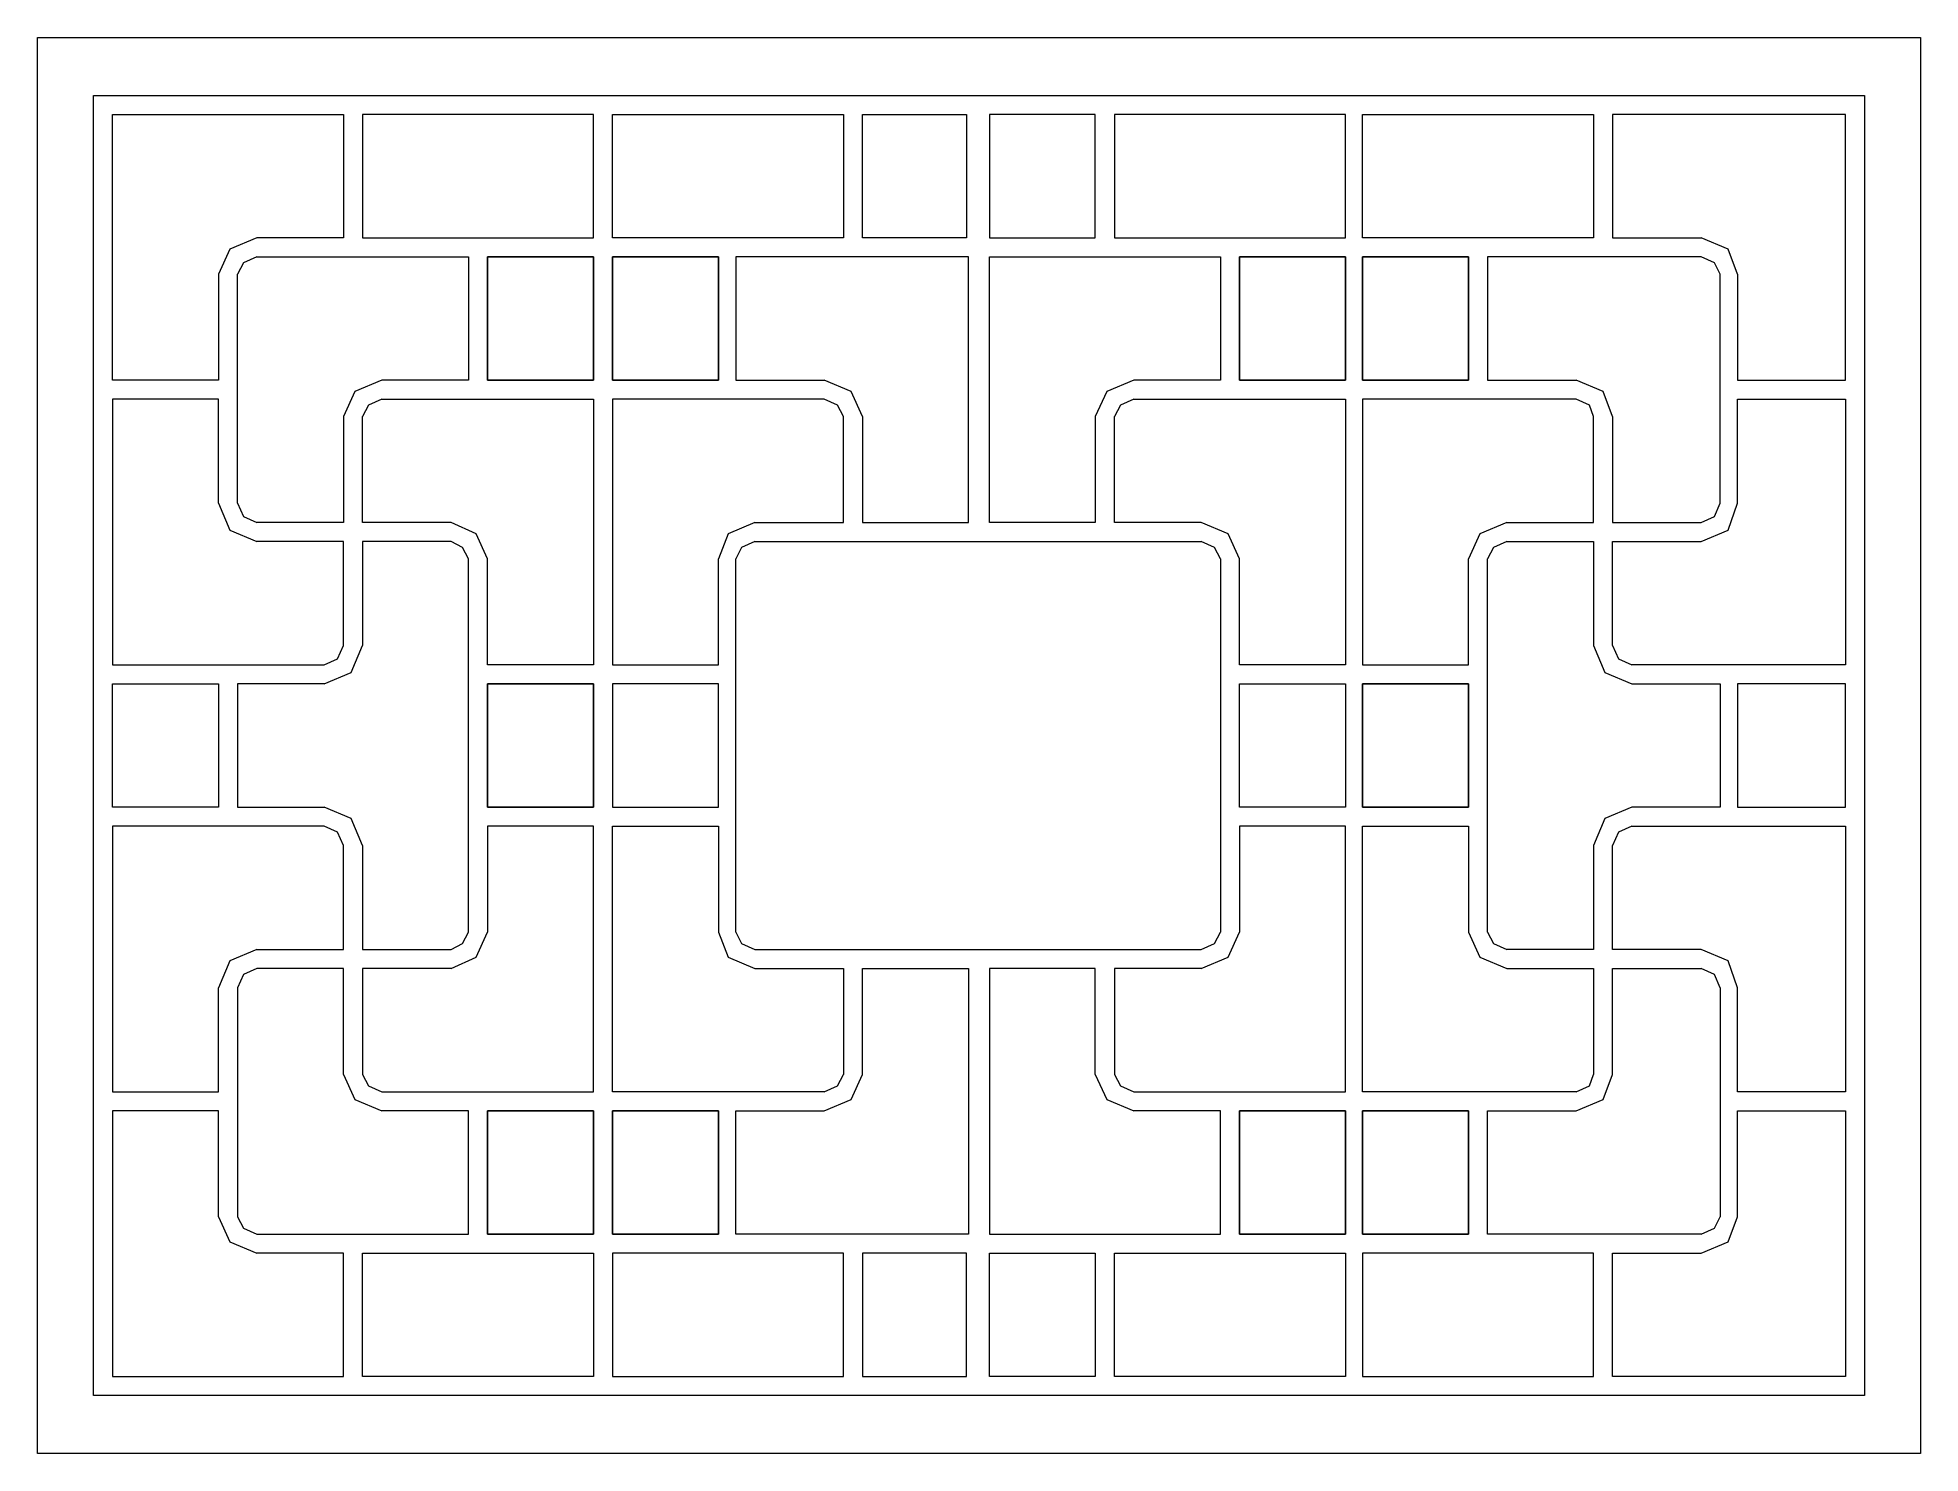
# Model space of a CAD drawing. Header units: centimetres. Extents: x -8.7 to 5, y -1.5 to 8.8.
import ezdxf

# ---------------------------------------------------------------- set-up
doc = ezdxf.new("R2010")
doc.units = ezdxf.units.CM
doc.header["$MEASUREMENT"] = 0
doc.layers.add('layer 1', color=7, linetype='Continuous')

msp = doc.modelspace()

# ---------------------------------------------------------------- linework, layer by layer
at = {"layer": 'layer 1', "color": 250, "lineweight": 0}
for points, knots in [([(-8.71861, -1.50959), (-8.71861, -1.50959), (4.98493, -1.50959), (4.98493, -1.50959), (4.98493, -1.50959), (4.98493, -1.50959), (4.98493, 8.79258), (4.98493, 8.79258), (4.98493, 8.79258), (4.98493, 8.79258), (-8.71861, 8.79258), (-8.71861, 8.79258), (-8.71861, 8.79258), (-8.71861, 8.79258), (-8.71861, -1.50959), (-8.71861, -1.50959)], [0, 0, 0, 0, 0.25, 0.25, 0.25, 0.25, 0.5, 0.5, 0.5, 0.5, 0.75, 0.75, 0.75, 0.75, 1, 1, 1, 1]), ([(-8.31264, -1.08959), (-8.31264, -1.08959), (4.57896, -1.08959), (4.57896, -1.08959), (4.57896, -1.08959), (4.57896, -1.08959), (4.57896, 8.37258), (4.57896, 8.37258), (4.57896, 8.37258), (4.57896, 8.37258), (-8.31264, 8.37258), (-8.31264, 8.37258), (-8.31264, 8.37258), (-8.31264, 8.37258), (-8.31264, -1.08959), (-8.31264, -1.08959)], [0, 0, 0, 0, 0.25, 0.25, 0.25, 0.25, 0.5, 0.5, 0.5, 0.5, 0.75, 0.75, 0.75, 0.75, 1, 1, 1, 1]), ([(-6.35311, 8.23264), (-6.35311, 8.23264), (-4.67329, 8.23264), (-4.67329, 8.23264), (-4.67329, 8.23264), (-4.67329, 8.23264), (-4.67329, 7.33669), (-4.67329, 7.33669), (-4.67329, 7.33669), (-4.67329, 7.33669), (-6.35311, 7.33669), (-6.35311, 7.33669), (-6.35311, 7.33669), (-6.35311, 7.33669), (-6.35311, 8.23264), (-6.35311, 8.23264)], [0, 0, 0, 0, 0.25, 0.25, 0.25, 0.25, 0.5, 0.5, 0.5, 0.5, 0.75, 0.75, 0.75, 0.75, 1, 1, 1, 1]), ([(-2.85371, 8.23264), (-2.85371, 8.23264), (-4.53335, 8.23264), (-4.53335, 8.23264), (-4.53335, 8.23264), (-4.53335, 8.23264), (-4.53335, 7.33669), (-4.53335, 7.33669), (-4.53335, 7.33669), (-4.53335, 7.33669), (-2.85371, 7.33669), (-2.85371, 7.33669), (-2.85371, 7.33669), (-2.85371, 7.33669), (-2.85371, 8.23264), (-2.85371, 8.23264)], [0, 0, 0, 0, 0.25, 0.25, 0.25, 0.25, 0.5, 0.5, 0.5, 0.5, 0.75, 0.75, 0.75, 0.75, 1, 1, 1, 1]), ([(-1.95794, 7.33669), (-1.95794, 7.33669), (-1.95794, 8.23264), (-1.95794, 8.23264), (-1.95794, 8.23264), (-1.95794, 8.23264), (-2.71377, 8.23264), (-2.71377, 8.23264), (-2.71377, 8.23264), (-2.71377, 8.23264), (-2.71377, 7.33669), (-2.71377, 7.33669), (-2.71377, 7.33669), (-2.71377, 7.33669), (-1.95794, 7.33669), (-1.95794, 7.33669)], [0, 0, 0, 0, 0.25, 0.25, 0.25, 0.25, 0.5, 0.5, 0.5, 0.5, 0.75, 0.75, 0.75, 0.75, 1, 1, 1, 1]), ([(-1.78994, 7.33669), (-1.78994, 7.33669), (-1.78994, 8.23264), (-1.78994, 8.23264), (-1.78994, 8.23264), (-1.78994, 8.23264), (-1.02009, 8.23264), (-1.02009, 8.23264), (-1.02009, 8.23264), (-1.02009, 8.23264), (-1.02009, 7.33669), (-1.02009, 7.33669), (-1.02009, 7.33669), (-1.02009, 7.33669), (-1.78994, 7.33669), (-1.78994, 7.33669)], [0, 0, 0, 0, 0.25, 0.25, 0.25, 0.25, 0.5, 0.5, 0.5, 0.5, 0.75, 0.75, 0.75, 0.75, 1, 1, 1, 1]), ([(-0.87997, 8.23264), (-0.87997, 8.23264), (0.79967, 8.23264), (0.79967, 8.23264), (0.79967, 8.23264), (0.79967, 8.23264), (0.79967, 7.33669), (0.79967, 7.33669), (0.79967, 7.33669), (0.79967, 7.33669), (-0.87997, 7.33669), (-0.87997, 7.33669), (-0.87997, 7.33669), (-0.87997, 7.33669), (-0.87997, 8.23264), (-0.87997, 8.23264)], [0, 0, 0, 0, 0.25, 0.25, 0.25, 0.25, 0.5, 0.5, 0.5, 0.5, 0.75, 0.75, 0.75, 0.75, 1, 1, 1, 1]), ([(2.60523, 8.23264), (2.60523, 8.23264), (0.92558, 8.23264), (0.92558, 8.23264), (0.92558, 8.23264), (0.92558, 8.23264), (0.92558, 7.33669), (0.92558, 7.33669), (0.92558, 7.33669), (0.92558, 7.33669), (2.60523, 7.33669), (2.60523, 7.33669), (2.60523, 7.33669), (2.60523, 7.33669), (2.60523, 8.23264), (2.60523, 8.23264)], [0, 0, 0, 0, 0.25, 0.25, 0.25, 0.25, 0.5, 0.5, 0.5, 0.5, 0.75, 0.75, 0.75, 0.75, 1, 1, 1, 1]), ([(-7.12297, 7.33669), (-7.12297, 7.33669), (-7.31885, 7.25287), (-7.31885, 7.25287), (-7.31885, 7.25287), (-7.31885, 7.25287), (-7.40285, 7.07084), (-7.40285, 7.07084)], [0, 0, 0, 0, 0.5, 0.5, 0.5, 0.5, 1, 1, 1, 1]), ([(3.65514, 7.07084), (3.65514, 7.07084), (3.58517, 7.25287), (3.58517, 7.25287), (3.58517, 7.25287), (3.58517, 7.25287), (3.38911, 7.33669), (3.38911, 7.33669)], [0, 0, 0, 0, 0.5, 0.5, 0.5, 0.5, 1, 1, 1, 1]), ([(-7.12297, 7.19675), (-7.12297, 7.19675), (-7.22082, 7.15484), (-7.22082, 7.15484), (-7.22082, 7.15484), (-7.22082, 7.15484), (-7.26291, 7.07084), (-7.26291, 7.07084)], [0, 0, 0, 0, 0.5, 0.5, 0.5, 0.5, 1, 1, 1, 1]), ([(-5.44314, 6.30099), (-5.44314, 6.30099), (-5.44314, 7.19675), (-5.44314, 7.19675), (-5.44314, 7.19675), (-5.44314, 7.19675), (-4.67329, 7.19675), (-4.67329, 7.19675), (-4.67329, 7.19675), (-4.67329, 7.19675), (-4.67329, 6.30099), (-4.67329, 6.30099), (-4.67329, 6.30099), (-4.67329, 6.30099), (-5.44314, 6.30099), (-5.44314, 6.30099)], [0, 0, 0, 0, 0.25, 0.25, 0.25, 0.25, 0.5, 0.5, 0.5, 0.5, 0.75, 0.75, 0.75, 0.75, 1, 1, 1, 1]), ([(-4.67329, 6.30099), (-4.67329, 6.30099), (-4.67329, 7.19675), (-4.67329, 7.19675), (-4.67329, 7.19675), (-4.67329, 7.19675), (-5.44314, 7.19675), (-5.44314, 7.19675), (-5.44314, 7.19675), (-5.44314, 7.19675), (-5.44314, 6.30099), (-5.44314, 6.30099), (-5.44314, 6.30099), (-5.44314, 6.30099), (-4.67329, 6.30099), (-4.67329, 6.30099)], [0, 0, 0, 0, 0.25, 0.25, 0.25, 0.25, 0.5, 0.5, 0.5, 0.5, 0.75, 0.75, 0.75, 0.75, 1, 1, 1, 1]), ([(-4.53335, 6.30099), (-4.53335, 6.30099), (-4.53335, 7.19675), (-4.53335, 7.19675), (-4.53335, 7.19675), (-4.53335, 7.19675), (-3.7635, 7.19675), (-3.7635, 7.19675), (-3.7635, 7.19675), (-3.7635, 7.19675), (-3.7635, 6.30099), (-3.7635, 6.30099), (-3.7635, 6.30099), (-3.7635, 6.30099), (-4.53335, 6.30099), (-4.53335, 6.30099)], [0, 0, 0, 0, 0.25, 0.25, 0.25, 0.25, 0.5, 0.5, 0.5, 0.5, 0.75, 0.75, 0.75, 0.75, 1, 1, 1, 1]), ([(-3.7635, 6.30099), (-3.7635, 6.30099), (-3.7635, 7.19675), (-3.7635, 7.19675), (-3.7635, 7.19675), (-3.7635, 7.19675), (-4.53335, 7.19675), (-4.53335, 7.19675), (-4.53335, 7.19675), (-4.53335, 7.19675), (-4.53335, 6.30099), (-4.53335, 6.30099), (-4.53335, 6.30099), (-4.53335, 6.30099), (-3.7635, 6.30099), (-3.7635, 6.30099)], [0, 0, 0, 0, 0.25, 0.25, 0.25, 0.25, 0.5, 0.5, 0.5, 0.5, 0.75, 0.75, 0.75, 0.75, 1, 1, 1, 1]), ([(0.02982, 6.30099), (0.02982, 6.30099), (0.02982, 7.19675), (0.02982, 7.19675), (0.02982, 7.19675), (0.02982, 7.19675), (0.79967, 7.19675), (0.79967, 7.19675), (0.79967, 7.19675), (0.79967, 7.19675), (0.79967, 6.30099), (0.79967, 6.30099), (0.79967, 6.30099), (0.79967, 6.30099), (0.02982, 6.30099), (0.02982, 6.30099)], [0, 0, 0, 0, 0.25, 0.25, 0.25, 0.25, 0.5, 0.5, 0.5, 0.5, 0.75, 0.75, 0.75, 0.75, 1, 1, 1, 1]), ([(0.79967, 6.30099), (0.79967, 6.30099), (0.79967, 7.19675), (0.79967, 7.19675), (0.79967, 7.19675), (0.79967, 7.19675), (0.02982, 7.19675), (0.02982, 7.19675), (0.02982, 7.19675), (0.02982, 7.19675), (0.02982, 6.30099), (0.02982, 6.30099), (0.02982, 6.30099), (0.02982, 6.30099), (0.79967, 6.30099), (0.79967, 6.30099)], [0, 0, 0, 0, 0.25, 0.25, 0.25, 0.25, 0.5, 0.5, 0.5, 0.5, 0.75, 0.75, 0.75, 0.75, 1, 1, 1, 1]), ([(0.92558, 6.30099), (0.92558, 6.30099), (0.92558, 7.19675), (0.92558, 7.19675), (0.92558, 7.19675), (0.92558, 7.19675), (1.69543, 7.19675), (1.69543, 7.19675), (1.69543, 7.19675), (1.69543, 7.19675), (1.69543, 6.30099), (1.69543, 6.30099), (1.69543, 6.30099), (1.69543, 6.30099), (0.92558, 6.30099), (0.92558, 6.30099)], [0, 0, 0, 0, 0.25, 0.25, 0.25, 0.25, 0.5, 0.5, 0.5, 0.5, 0.75, 0.75, 0.75, 0.75, 1, 1, 1, 1]), ([(1.69543, 6.30099), (1.69543, 6.30099), (1.69543, 7.19675), (1.69543, 7.19675), (1.69543, 7.19675), (1.69543, 7.19675), (0.92558, 7.19675), (0.92558, 7.19675), (0.92558, 7.19675), (0.92558, 7.19675), (0.92558, 6.30099), (0.92558, 6.30099), (0.92558, 6.30099), (0.92558, 6.30099), (1.69543, 6.30099), (1.69543, 6.30099)], [0, 0, 0, 0, 0.25, 0.25, 0.25, 0.25, 0.5, 0.5, 0.5, 0.5, 0.75, 0.75, 0.75, 0.75, 1, 1, 1, 1]), ([(3.52905, 7.07084), (3.52905, 7.07084), (3.48714, 7.15484), (3.48714, 7.15484), (3.48714, 7.15484), (3.48714, 7.15484), (3.38911, 7.19675), (3.38911, 7.19675)], [0, 0, 0, 0, 0.5, 0.5, 0.5, 0.5, 1, 1, 1, 1]), ([(-6.21299, 6.30099), (-6.21299, 6.30099), (-6.40905, 6.21699), (-6.40905, 6.21699), (-6.40905, 6.21699), (-6.40905, 6.21699), (-6.49306, 6.03496), (-6.49306, 6.03496)], [0, 0, 0, 0, 0.5, 0.5, 0.5, 0.5, 1, 1, 1, 1]), ([(-2.71377, 6.03496), (-2.71377, 6.03496), (-2.79777, 6.21699), (-2.79777, 6.21699), (-2.79777, 6.21699), (-2.79777, 6.21699), (-2.99365, 6.30099), (-2.99365, 6.30099)], [0, 0, 0, 0, 0.5, 0.5, 0.5, 0.5, 1, 1, 1, 1]), ([(-0.11012, 6.30099), (-0.11012, 6.30099), (-0.74003, 6.30099), (-0.74003, 6.30099), (-0.74003, 6.30099), (-0.74003, 6.30099), (-0.93609, 6.21699), (-0.93609, 6.21699), (-0.93609, 6.21699), (-0.93609, 6.21699), (-1.02009, 6.03496), (-1.02009, 6.03496)], [0, 0, 0, 0, 0.33333333, 0.33333333, 0.33333333, 0.33333333, 0.66666667, 0.66666667, 0.66666667, 0.66666667, 1, 1, 1, 1]), ([(2.74535, 6.03496), (2.74535, 6.03496), (2.6752, 6.21699), (2.6752, 6.21699), (2.6752, 6.21699), (2.6752, 6.21699), (2.47932, 6.30099), (2.47932, 6.30099)], [0, 0, 0, 0, 0.5, 0.5, 0.5, 0.5, 1, 1, 1, 1]), ([(-6.21299, 6.16105), (-6.21299, 6.16105), (-6.31102, 6.11896), (-6.31102, 6.11896), (-6.31102, 6.11896), (-6.31102, 6.11896), (-6.35311, 6.03496), (-6.35311, 6.03496)], [0, 0, 0, 0, 0.5, 0.5, 0.5, 0.5, 1, 1, 1, 1]), ([(-4.67329, 4.99926), (-4.67329, 4.99926), (-4.67329, 4.22941), (-4.67329, 4.22941), (-4.67329, 4.22941), (-4.67329, 4.22941), (-5.44314, 4.22941), (-5.44314, 4.22941), (-5.44314, 4.22941), (-5.44314, 4.22941), (-5.44314, 4.99926), (-5.44314, 4.99926), (-5.44314, 4.99926), (-5.44314, 4.99926), (-5.52714, 5.18111), (-5.52714, 5.18111), (-5.52714, 5.18111), (-5.52714, 5.18111), (-5.70917, 5.26511), (-5.70917, 5.26511), (-5.70917, 5.26511), (-5.70917, 5.26511), (-6.35311, 5.26511), (-6.35311, 5.26511), (-6.35311, 5.26511), (-6.35311, 5.26511), (-6.35311, 6.03496), (-6.35311, 6.03496)], [0, 0, 0, 0, 0.14285714, 0.14285714, 0.14285714, 0.14285714, 0.28571429, 0.28571429, 0.28571429, 0.28571429, 0.42857143, 0.42857143, 0.42857143, 0.42857143, 0.57142857, 0.57142857, 0.57142857, 0.57142857, 0.71428571, 0.71428571, 0.71428571, 0.71428571, 0.85714286, 0.85714286, 0.85714286, 0.85714286, 1, 1, 1, 1]), ([(-6.21299, 6.16105), (-6.21299, 6.16105), (-4.67329, 6.16105), (-4.67329, 6.16105), (-4.67329, 6.16105), (-4.67329, 6.16105), (-4.67329, 4.38338), (-4.67329, 4.38338)], [0, 0, 0, 0, 0.5, 0.5, 0.5, 0.5, 1, 1, 1, 1]), ([(-3.49765, 5.26511), (-3.49765, 5.26511), (-2.85371, 5.26511), (-2.85371, 5.26511), (-2.85371, 5.26511), (-2.85371, 5.26511), (-2.85371, 6.03496), (-2.85371, 6.03496), (-2.85371, 6.03496), (-2.85371, 6.03496), (-2.89562, 6.11896), (-2.89562, 6.11896), (-2.89562, 6.11896), (-2.89562, 6.11896), (-2.99365, 6.16105), (-2.99365, 6.16105), (-2.99365, 6.16105), (-2.99365, 6.16105), (-4.53335, 6.16105), (-4.53335, 6.16105), (-4.53335, 6.16105), (-4.53335, 6.16105), (-4.53335, 4.38338), (-4.53335, 4.38338)], [0, 0, 0, 0, 0.16666667, 0.16666667, 0.16666667, 0.16666667, 0.33333333, 0.33333333, 0.33333333, 0.33333333, 0.5, 0.5, 0.5, 0.5, 0.66666667, 0.66666667, 0.66666667, 0.66666667, 0.83333333, 0.83333333, 0.83333333, 0.83333333, 1, 1, 1, 1]), ([(-0.74003, 6.16105), (-0.74003, 6.16105), (-0.83806, 6.11896), (-0.83806, 6.11896), (-0.83806, 6.11896), (-0.83806, 6.11896), (-0.87997, 6.03496), (-0.87997, 6.03496)], [0, 0, 0, 0, 0.5, 0.5, 0.5, 0.5, 1, 1, 1, 1]), ([(0.79967, 4.99926), (0.79967, 4.99926), (0.79967, 4.22941), (0.79967, 4.22941), (0.79967, 4.22941), (0.79967, 4.22941), (0.02982, 4.22941), (0.02982, 4.22941), (0.02982, 4.22941), (0.02982, 4.22941), (0.02982, 4.99926), (0.02982, 4.99926), (0.02982, 4.99926), (0.02982, 4.99926), (-0.05418, 5.18111), (-0.05418, 5.18111), (-0.05418, 5.18111), (-0.05418, 5.18111), (-0.25024, 5.26511), (-0.25024, 5.26511), (-0.25024, 5.26511), (-0.25024, 5.26511), (-0.87997, 5.26511), (-0.87997, 5.26511), (-0.87997, 5.26511), (-0.87997, 5.26511), (-0.87997, 6.03496), (-0.87997, 6.03496)], [0, 0, 0, 0, 0.14285714, 0.14285714, 0.14285714, 0.14285714, 0.28571429, 0.28571429, 0.28571429, 0.28571429, 0.42857143, 0.42857143, 0.42857143, 0.42857143, 0.57142857, 0.57142857, 0.57142857, 0.57142857, 0.71428571, 0.71428571, 0.71428571, 0.71428571, 0.85714286, 0.85714286, 0.85714286, 0.85714286, 1, 1, 1, 1]), ([(-0.74003, 6.16105), (-0.74003, 6.16105), (0.79967, 6.16105), (0.79967, 6.16105), (0.79967, 6.16105), (0.79967, 6.16105), (0.79967, 4.38338), (0.79967, 4.38338)], [0, 0, 0, 0, 0.5, 0.5, 0.5, 0.5, 1, 1, 1, 1]), ([(1.97549, 5.26511), (1.97549, 5.26511), (2.60523, 5.26511), (2.60523, 5.26511), (2.60523, 5.26511), (2.60523, 5.26511), (2.60523, 6.03496), (2.60523, 6.03496), (2.60523, 6.03496), (2.60523, 6.03496), (2.57735, 6.11896), (2.57735, 6.11896), (2.57735, 6.11896), (2.57735, 6.11896), (2.47932, 6.16105), (2.47932, 6.16105), (2.47932, 6.16105), (2.47932, 6.16105), (0.92558, 6.16105), (0.92558, 6.16105), (0.92558, 6.16105), (0.92558, 6.16105), (0.92558, 4.38338), (0.92558, 4.38338)], [0, 0, 0, 0, 0.16666667, 0.16666667, 0.16666667, 0.16666667, 0.33333333, 0.33333333, 0.33333333, 0.33333333, 0.5, 0.5, 0.5, 0.5, 0.66666667, 0.66666667, 0.66666667, 0.66666667, 0.83333333, 0.83333333, 0.83333333, 0.83333333, 1, 1, 1, 1]), ([(-7.40285, 5.40505), (-7.40285, 5.40505), (-7.31885, 5.20917), (-7.31885, 5.20917), (-7.31885, 5.20917), (-7.31885, 5.20917), (-7.12297, 5.12517), (-7.12297, 5.12517)], [0, 0, 0, 0, 0.5, 0.5, 0.5, 0.5, 1, 1, 1, 1]), ([(-7.26291, 5.40505), (-7.26291, 5.40505), (-7.22082, 5.3072), (-7.22082, 5.3072), (-7.22082, 5.3072), (-7.22082, 5.3072), (-7.12297, 5.26511), (-7.12297, 5.26511)], [0, 0, 0, 0, 0.5, 0.5, 0.5, 0.5, 1, 1, 1, 1]), ([(3.38911, 5.12517), (3.38911, 5.12517), (3.58517, 5.20917), (3.58517, 5.20917), (3.58517, 5.20917), (3.58517, 5.20917), (3.65514, 5.40505), (3.65514, 5.40505)], [0, 0, 0, 0, 0.5, 0.5, 0.5, 0.5, 1, 1, 1, 1]), ([(3.38911, 5.26511), (3.38911, 5.26511), (3.48714, 5.3072), (3.48714, 5.3072), (3.48714, 5.3072), (3.48714, 5.3072), (3.52905, 5.40505), (3.52905, 5.40505)], [0, 0, 0, 0, 0.5, 0.5, 0.5, 0.5, 1, 1, 1, 1]), ([(-3.49765, 5.26511), (-3.49765, 5.26511), (-3.69353, 5.18111), (-3.69353, 5.18111), (-3.69353, 5.18111), (-3.69353, 5.18111), (-3.7635, 4.99926), (-3.7635, 4.99926)], [0, 0, 0, 0, 0.5, 0.5, 0.5, 0.5, 1, 1, 1, 1]), ([(1.97549, 5.26511), (1.97549, 5.26511), (1.77943, 5.18111), (1.77943, 5.18111), (1.77943, 5.18111), (1.77943, 5.18111), (1.69543, 4.99926), (1.69543, 4.99926)], [0, 0, 0, 0, 0.5, 0.5, 0.5, 0.5, 1, 1, 1, 1]), ([(-5.58326, 4.99926), (-5.58326, 4.99926), (-5.62517, 5.08326), (-5.62517, 5.08326), (-5.62517, 5.08326), (-5.62517, 5.08326), (-5.70917, 5.12517), (-5.70917, 5.12517)], [0, 0, 0, 0, 0.5, 0.5, 0.5, 0.5, 1, 1, 1, 1]), ([(-3.49765, 5.12517), (-3.49765, 5.12517), (-3.5955, 5.08326), (-3.5955, 5.08326), (-3.5955, 5.08326), (-3.5955, 5.08326), (-3.63759, 4.99926), (-3.63759, 4.99926)], [0, 0, 0, 0, 0.5, 0.5, 0.5, 0.5, 1, 1, 1, 1]), ([(-0.11012, 4.99926), (-0.11012, 4.99926), (-0.15221, 5.08326), (-0.15221, 5.08326), (-0.15221, 5.08326), (-0.15221, 5.08326), (-0.25024, 5.12517), (-0.25024, 5.12517)], [0, 0, 0, 0, 0.5, 0.5, 0.5, 0.5, 1, 1, 1, 1]), ([(1.97549, 5.12517), (1.97549, 5.12517), (1.87746, 5.08326), (1.87746, 5.08326), (1.87746, 5.08326), (1.87746, 5.08326), (1.83537, 4.99926), (1.83537, 4.99926)], [0, 0, 0, 0, 0.5, 0.5, 0.5, 0.5, 1, 1, 1, 1]), ([(-4.53335, 4.99926), (-4.53335, 4.99926), (-4.53335, 4.22941), (-4.53335, 4.22941), (-4.53335, 4.22941), (-4.53335, 4.22941), (-3.7635, 4.22941), (-3.7635, 4.22941), (-3.7635, 4.22941), (-3.7635, 4.22941), (-3.7635, 4.99926), (-3.7635, 4.99926)], [0, 0, 0, 0, 0.33333333, 0.33333333, 0.33333333, 0.33333333, 0.66666667, 0.66666667, 0.66666667, 0.66666667, 1, 1, 1, 1]), ([(0.92558, 4.99926), (0.92558, 4.99926), (0.92558, 4.22941), (0.92558, 4.22941), (0.92558, 4.22941), (0.92558, 4.22941), (1.69543, 4.22941), (1.69543, 4.22941), (1.69543, 4.22941), (1.69543, 4.22941), (1.69543, 4.99926), (1.69543, 4.99926)], [0, 0, 0, 0, 0.33333333, 0.33333333, 0.33333333, 0.33333333, 0.66666667, 0.66666667, 0.66666667, 0.66666667, 1, 1, 1, 1]), ([(-6.633, 4.22941), (-6.633, 4.22941), (-6.53497, 4.27132), (-6.53497, 4.27132), (-6.53497, 4.27132), (-6.53497, 4.27132), (-6.49306, 4.36935), (-6.49306, 4.36935)], [0, 0, 0, 0, 0.5, 0.5, 0.5, 0.5, 1, 1, 1, 1]), ([(-6.633, 4.08929), (-6.633, 4.08929), (-6.43694, 4.17329), (-6.43694, 4.17329), (-6.43694, 4.17329), (-6.43694, 4.17329), (-6.35311, 4.36935), (-6.35311, 4.36935)], [0, 0, 0, 0, 0.5, 0.5, 0.5, 0.5, 1, 1, 1, 1]), ([(2.60523, 4.36935), (2.60523, 4.36935), (2.68923, 4.17329), (2.68923, 4.17329), (2.68923, 4.17329), (2.68923, 4.17329), (2.88529, 4.08929), (2.88529, 4.08929)], [0, 0, 0, 0, 0.5, 0.5, 0.5, 0.5, 1, 1, 1, 1]), ([(2.74535, 4.36935), (2.74535, 4.36935), (2.78726, 4.27132), (2.78726, 4.27132), (2.78726, 4.27132), (2.78726, 4.27132), (2.88529, 4.22941), (2.88529, 4.22941)], [0, 0, 0, 0, 0.5, 0.5, 0.5, 0.5, 1, 1, 1, 1]), ([(-8.1727, 3.19352), (-8.1727, 3.19352), (-7.40285, 3.19352), (-7.40285, 3.19352), (-7.40285, 3.19352), (-7.40285, 3.19352), (-7.40285, 4.08929), (-7.40285, 4.08929), (-7.40285, 4.08929), (-7.40285, 4.08929), (-8.1727, 4.08929), (-8.1727, 4.08929), (-8.1727, 4.08929), (-8.1727, 4.08929), (-8.1727, 3.19352), (-8.1727, 3.19352)], [0, 0, 0, 0, 0.25, 0.25, 0.25, 0.25, 0.5, 0.5, 0.5, 0.5, 0.75, 0.75, 0.75, 0.75, 1, 1, 1, 1]), ([(-4.67329, 3.19352), (-4.67329, 3.19352), (-5.44314, 3.19352), (-5.44314, 3.19352), (-5.44314, 3.19352), (-5.44314, 3.19352), (-5.44314, 4.08929), (-5.44314, 4.08929), (-5.44314, 4.08929), (-5.44314, 4.08929), (-4.67329, 4.08929), (-4.67329, 4.08929), (-4.67329, 4.08929), (-4.67329, 4.08929), (-4.67329, 3.19352), (-4.67329, 3.19352)], [0, 0, 0, 0, 0.25, 0.25, 0.25, 0.25, 0.5, 0.5, 0.5, 0.5, 0.75, 0.75, 0.75, 0.75, 1, 1, 1, 1]), ([(-4.67329, 4.08929), (-4.67329, 4.08929), (-5.44314, 4.08929), (-5.44314, 4.08929), (-5.44314, 4.08929), (-5.44314, 4.08929), (-5.44314, 3.19352), (-5.44314, 3.19352), (-5.44314, 3.19352), (-5.44314, 3.19352), (-4.67329, 3.19352), (-4.67329, 3.19352), (-4.67329, 3.19352), (-4.67329, 3.19352), (-4.67329, 4.08929), (-4.67329, 4.08929)], [0, 0, 0, 0, 0.25, 0.25, 0.25, 0.25, 0.5, 0.5, 0.5, 0.5, 0.75, 0.75, 0.75, 0.75, 1, 1, 1, 1]), ([(-4.53335, 4.08929), (-4.53335, 4.08929), (-3.7635, 4.08929), (-3.7635, 4.08929), (-3.7635, 4.08929), (-3.7635, 4.08929), (-3.7635, 3.19352), (-3.7635, 3.19352), (-3.7635, 3.19352), (-3.7635, 3.19352), (-4.53335, 3.19352), (-4.53335, 3.19352), (-4.53335, 3.19352), (-4.53335, 3.19352), (-4.53335, 4.08929), (-4.53335, 4.08929)], [0, 0, 0, 0, 0.25, 0.25, 0.25, 0.25, 0.5, 0.5, 0.5, 0.5, 0.75, 0.75, 0.75, 0.75, 1, 1, 1, 1]), ([(0.79967, 4.08929), (0.79967, 4.08929), (0.02982, 4.08929), (0.02982, 4.08929), (0.02982, 4.08929), (0.02982, 4.08929), (0.02982, 3.19352), (0.02982, 3.19352), (0.02982, 3.19352), (0.02982, 3.19352), (0.79967, 3.19352), (0.79967, 3.19352), (0.79967, 3.19352), (0.79967, 3.19352), (0.79967, 4.08929), (0.79967, 4.08929)], [0, 0, 0, 0, 0.25, 0.25, 0.25, 0.25, 0.5, 0.5, 0.5, 0.5, 0.75, 0.75, 0.75, 0.75, 1, 1, 1, 1]), ([(0.92558, 4.08929), (0.92558, 4.08929), (1.69543, 4.08929), (1.69543, 4.08929), (1.69543, 4.08929), (1.69543, 4.08929), (1.69543, 3.19352), (1.69543, 3.19352), (1.69543, 3.19352), (1.69543, 3.19352), (0.92558, 3.19352), (0.92558, 3.19352), (0.92558, 3.19352), (0.92558, 3.19352), (0.92558, 4.08929), (0.92558, 4.08929)], [0, 0, 0, 0, 0.25, 0.25, 0.25, 0.25, 0.5, 0.5, 0.5, 0.5, 0.75, 0.75, 0.75, 0.75, 1, 1, 1, 1]), ([(0.92558, 3.19352), (0.92558, 3.19352), (1.69543, 3.19352), (1.69543, 3.19352), (1.69543, 3.19352), (1.69543, 3.19352), (1.69543, 4.08929), (1.69543, 4.08929), (1.69543, 4.08929), (1.69543, 4.08929), (0.92558, 4.08929), (0.92558, 4.08929), (0.92558, 4.08929), (0.92558, 4.08929), (0.92558, 3.19352), (0.92558, 3.19352)], [0, 0, 0, 0, 0.25, 0.25, 0.25, 0.25, 0.5, 0.5, 0.5, 0.5, 0.75, 0.75, 0.75, 0.75, 1, 1, 1, 1]), ([(4.43902, 3.19352), (4.43902, 3.19352), (3.65514, 3.19352), (3.65514, 3.19352), (3.65514, 3.19352), (3.65514, 3.19352), (3.65514, 4.08929), (3.65514, 4.08929), (3.65514, 4.08929), (3.65514, 4.08929), (4.43902, 4.08929), (4.43902, 4.08929), (4.43902, 4.08929), (4.43902, 4.08929), (4.43902, 3.19352), (4.43902, 3.19352)], [0, 0, 0, 0, 0.25, 0.25, 0.25, 0.25, 0.5, 0.5, 0.5, 0.5, 0.75, 0.75, 0.75, 0.75, 1, 1, 1, 1]), ([(-6.35311, 2.91364), (-6.35311, 2.91364), (-6.43694, 3.10952), (-6.43694, 3.10952), (-6.43694, 3.10952), (-6.43694, 3.10952), (-6.633, 3.19352), (-6.633, 3.19352)], [0, 0, 0, 0, 0.5, 0.5, 0.5, 0.5, 1, 1, 1, 1]), ([(2.88529, 3.19352), (2.88529, 3.19352), (2.68923, 3.10952), (2.68923, 3.10952), (2.68923, 3.10952), (2.68923, 3.10952), (2.60523, 2.91364), (2.60523, 2.91364)], [0, 0, 0, 0, 0.5, 0.5, 0.5, 0.5, 1, 1, 1, 1]), ([(-6.49306, 2.91364), (-6.49306, 2.91364), (-6.53497, 3.01149), (-6.53497, 3.01149), (-6.53497, 3.01149), (-6.53497, 3.01149), (-6.633, 3.05358), (-6.633, 3.05358)], [0, 0, 0, 0, 0.5, 0.5, 0.5, 0.5, 1, 1, 1, 1]), ([(-4.67329, 2.28373), (-4.67329, 2.28373), (-4.67329, 3.05358), (-4.67329, 3.05358), (-4.67329, 3.05358), (-4.67329, 3.05358), (-5.44314, 3.05358), (-5.44314, 3.05358), (-5.44314, 3.05358), (-5.44314, 3.05358), (-5.44314, 2.28373), (-5.44314, 2.28373)], [0, 0, 0, 0, 0.33333333, 0.33333333, 0.33333333, 0.33333333, 0.66666667, 0.66666667, 0.66666667, 0.66666667, 1, 1, 1, 1]), ([(-4.53335, 2.28373), (-4.53335, 2.28373), (-4.53335, 3.05358), (-4.53335, 3.05358), (-4.53335, 3.05358), (-4.53335, 3.05358), (-3.7635, 3.05358), (-3.7635, 3.05358), (-3.7635, 3.05358), (-3.7635, 3.05358), (-3.7635, 2.28373), (-3.7635, 2.28373), (-3.7635, 2.28373), (-3.7635, 2.28373), (-3.69353, 2.1017), (-3.69353, 2.1017), (-3.69353, 2.1017), (-3.69353, 2.1017), (-3.49765, 2.0177), (-3.49765, 2.0177), (-3.49765, 2.0177), (-3.49765, 2.0177), (-2.85371, 2.0177), (-2.85371, 2.0177), (-2.85371, 2.0177), (-2.85371, 2.0177), (-2.85371, 1.24785), (-2.85371, 1.24785)], [0, 0, 0, 0, 0.14285714, 0.14285714, 0.14285714, 0.14285714, 0.28571429, 0.28571429, 0.28571429, 0.28571429, 0.42857143, 0.42857143, 0.42857143, 0.42857143, 0.57142857, 0.57142857, 0.57142857, 0.57142857, 0.71428571, 0.71428571, 0.71428571, 0.71428571, 0.85714286, 0.85714286, 0.85714286, 0.85714286, 1, 1, 1, 1]), ([(0.79967, 2.28373), (0.79967, 2.28373), (0.79967, 3.05358), (0.79967, 3.05358), (0.79967, 3.05358), (0.79967, 3.05358), (0.02982, 3.05358), (0.02982, 3.05358), (0.02982, 3.05358), (0.02982, 3.05358), (0.02982, 2.28373), (0.02982, 2.28373)], [0, 0, 0, 0, 0.33333333, 0.33333333, 0.33333333, 0.33333333, 0.66666667, 0.66666667, 0.66666667, 0.66666667, 1, 1, 1, 1]), ([(0.92558, 2.28373), (0.92558, 2.28373), (0.92558, 3.05358), (0.92558, 3.05358), (0.92558, 3.05358), (0.92558, 3.05358), (1.69543, 3.05358), (1.69543, 3.05358), (1.69543, 3.05358), (1.69543, 3.05358), (1.69543, 2.28373), (1.69543, 2.28373), (1.69543, 2.28373), (1.69543, 2.28373), (1.77943, 2.1017), (1.77943, 2.1017), (1.77943, 2.1017), (1.77943, 2.1017), (1.97549, 2.0177), (1.97549, 2.0177), (1.97549, 2.0177), (1.97549, 2.0177), (2.60523, 2.0177), (2.60523, 2.0177), (2.60523, 2.0177), (2.60523, 2.0177), (2.60523, 1.24785), (2.60523, 1.24785)], [0, 0, 0, 0, 0.14285714, 0.14285714, 0.14285714, 0.14285714, 0.28571429, 0.28571429, 0.28571429, 0.28571429, 0.42857143, 0.42857143, 0.42857143, 0.42857143, 0.57142857, 0.57142857, 0.57142857, 0.57142857, 0.71428571, 0.71428571, 0.71428571, 0.71428571, 0.85714286, 0.85714286, 0.85714286, 0.85714286, 1, 1, 1, 1]), ([(2.88529, 3.05358), (2.88529, 3.05358), (2.78726, 3.01149), (2.78726, 3.01149), (2.78726, 3.01149), (2.78726, 3.01149), (2.74535, 2.91364), (2.74535, 2.91364)], [0, 0, 0, 0, 0.5, 0.5, 0.5, 0.5, 1, 1, 1, 1]), ([(-5.70917, 2.0177), (-5.70917, 2.0177), (-6.35311, 2.0177), (-6.35311, 2.0177), (-6.35311, 2.0177), (-6.35311, 2.0177), (-6.35311, 1.24785), (-6.35311, 1.24785), (-6.35311, 1.24785), (-6.35311, 1.24785), (-6.31102, 1.16385), (-6.31102, 1.16385), (-6.31102, 1.16385), (-6.31102, 1.16385), (-6.21299, 1.12194), (-6.21299, 1.12194), (-6.21299, 1.12194), (-6.21299, 1.12194), (-4.67329, 1.12194), (-4.67329, 1.12194), (-4.67329, 1.12194), (-4.67329, 1.12194), (-4.67329, 2.89961), (-4.67329, 2.89961)], [0, 0, 0, 0, 0.16666667, 0.16666667, 0.16666667, 0.16666667, 0.33333333, 0.33333333, 0.33333333, 0.33333333, 0.5, 0.5, 0.5, 0.5, 0.66666667, 0.66666667, 0.66666667, 0.66666667, 0.83333333, 0.83333333, 0.83333333, 0.83333333, 1, 1, 1, 1]), ([(-2.99365, 1.12194), (-2.99365, 1.12194), (-4.53335, 1.12194), (-4.53335, 1.12194), (-4.53335, 1.12194), (-4.53335, 1.12194), (-4.53335, 2.89961), (-4.53335, 2.89961)], [0, 0, 0, 0, 0.5, 0.5, 0.5, 0.5, 1, 1, 1, 1]), ([(-0.25024, 2.0177), (-0.25024, 2.0177), (-0.87997, 2.0177), (-0.87997, 2.0177), (-0.87997, 2.0177), (-0.87997, 2.0177), (-0.87997, 1.24785), (-0.87997, 1.24785), (-0.87997, 1.24785), (-0.87997, 1.24785), (-0.83806, 1.16385), (-0.83806, 1.16385), (-0.83806, 1.16385), (-0.83806, 1.16385), (-0.74003, 1.12194), (-0.74003, 1.12194), (-0.74003, 1.12194), (-0.74003, 1.12194), (0.79967, 1.12194), (0.79967, 1.12194), (0.79967, 1.12194), (0.79967, 1.12194), (0.79967, 2.89961), (0.79967, 2.89961)], [0, 0, 0, 0, 0.16666667, 0.16666667, 0.16666667, 0.16666667, 0.33333333, 0.33333333, 0.33333333, 0.33333333, 0.5, 0.5, 0.5, 0.5, 0.66666667, 0.66666667, 0.66666667, 0.66666667, 0.83333333, 0.83333333, 0.83333333, 0.83333333, 1, 1, 1, 1]), ([(2.47932, 1.12194), (2.47932, 1.12194), (0.92558, 1.12194), (0.92558, 1.12194), (0.92558, 1.12194), (0.92558, 1.12194), (0.92558, 2.89961), (0.92558, 2.89961)], [0, 0, 0, 0, 0.5, 0.5, 0.5, 0.5, 1, 1, 1, 1]), ([(-5.70917, 2.15782), (-5.70917, 2.15782), (-5.62517, 2.19973), (-5.62517, 2.19973), (-5.62517, 2.19973), (-5.62517, 2.19973), (-5.58326, 2.28373), (-5.58326, 2.28373)], [0, 0, 0, 0, 0.5, 0.5, 0.5, 0.5, 1, 1, 1, 1]), ([(-5.70917, 2.0177), (-5.70917, 2.0177), (-5.52714, 2.1017), (-5.52714, 2.1017), (-5.52714, 2.1017), (-5.52714, 2.1017), (-5.44314, 2.28373), (-5.44314, 2.28373)], [0, 0, 0, 0, 0.5, 0.5, 0.5, 0.5, 1, 1, 1, 1]), ([(-3.63759, 2.28373), (-3.63759, 2.28373), (-3.5955, 2.19973), (-3.5955, 2.19973), (-3.5955, 2.19973), (-3.5955, 2.19973), (-3.49765, 2.15782), (-3.49765, 2.15782)], [0, 0, 0, 0, 0.5, 0.5, 0.5, 0.5, 1, 1, 1, 1]), ([(-3.49765, 2.15782), (-3.49765, 2.15782), (-0.25024, 2.15782), (-0.25024, 2.15782), (-0.25024, 2.15782), (-0.25024, 2.15782), (-0.15221, 2.19973), (-0.15221, 2.19973), (-0.15221, 2.19973), (-0.15221, 2.19973), (-0.11012, 2.28373), (-0.11012, 2.28373)], [0, 0, 0, 0, 0.33333333, 0.33333333, 0.33333333, 0.33333333, 0.66666667, 0.66666667, 0.66666667, 0.66666667, 1, 1, 1, 1]), ([(-0.25024, 2.0177), (-0.25024, 2.0177), (-0.05418, 2.1017), (-0.05418, 2.1017), (-0.05418, 2.1017), (-0.05418, 2.1017), (0.02982, 2.28373), (0.02982, 2.28373)], [0, 0, 0, 0, 0.5, 0.5, 0.5, 0.5, 1, 1, 1, 1]), ([(1.83537, 2.28373), (1.83537, 2.28373), (1.87746, 2.19973), (1.87746, 2.19973), (1.87746, 2.19973), (1.87746, 2.19973), (1.97549, 2.15782), (1.97549, 2.15782)], [0, 0, 0, 0, 0.5, 0.5, 0.5, 0.5, 1, 1, 1, 1]), ([(-7.12297, 2.15782), (-7.12297, 2.15782), (-7.31885, 2.07382), (-7.31885, 2.07382), (-7.31885, 2.07382), (-7.31885, 2.07382), (-7.40285, 1.87776), (-7.40285, 1.87776)], [0, 0, 0, 0, 0.5, 0.5, 0.5, 0.5, 1, 1, 1, 1]), ([(3.65514, 1.87776), (3.65514, 1.87776), (3.58517, 2.07382), (3.58517, 2.07382), (3.58517, 2.07382), (3.58517, 2.07382), (3.38911, 2.15782), (3.38911, 2.15782)], [0, 0, 0, 0, 0.5, 0.5, 0.5, 0.5, 1, 1, 1, 1]), ([(-7.12297, 2.0177), (-7.12297, 2.0177), (-7.22082, 1.97579), (-7.22082, 1.97579), (-7.22082, 1.97579), (-7.22082, 1.97579), (-7.26291, 1.87776), (-7.26291, 1.87776)], [0, 0, 0, 0, 0.5, 0.5, 0.5, 0.5, 1, 1, 1, 1]), ([(-2.71377, 2.0177), (-2.71377, 2.0177), (-1.94391, 2.0177), (-1.94391, 2.0177), (-1.94391, 2.0177), (-1.94391, 2.0177), (-1.94391, 0.08606), (-1.94391, 0.08606)], [0, 0, 0, 0, 0.5, 0.5, 0.5, 0.5, 1, 1, 1, 1]), ([(-1.02009, 2.0177), (-1.02009, 2.0177), (-1.78994, 2.0177), (-1.78994, 2.0177), (-1.78994, 2.0177), (-1.78994, 2.0177), (-1.78994, 0.08606), (-1.78994, 0.08606)], [0, 0, 0, 0, 0.5, 0.5, 0.5, 0.5, 1, 1, 1, 1]), ([(3.52905, 1.87776), (3.52905, 1.87776), (3.48714, 1.97579), (3.48714, 1.97579), (3.48714, 1.97579), (3.48714, 1.97579), (3.38911, 2.0177), (3.38911, 2.0177)], [0, 0, 0, 0, 0.5, 0.5, 0.5, 0.5, 1, 1, 1, 1]), ([(-6.49306, 1.24785), (-6.49306, 1.24785), (-6.40905, 1.066), (-6.40905, 1.066), (-6.40905, 1.066), (-6.40905, 1.066), (-6.21299, 0.982), (-6.21299, 0.982)], [0, 0, 0, 0, 0.5, 0.5, 0.5, 0.5, 1, 1, 1, 1]), ([(-1.94391, 0.08606), (-1.94391, 0.08606), (-3.63759, 0.08606), (-3.63759, 0.08606), (-3.63759, 0.08606), (-3.63759, 0.08606), (-3.63759, 0.982), (-3.63759, 0.982), (-3.63759, 0.982), (-3.63759, 0.982), (-2.99365, 0.982), (-2.99365, 0.982), (-2.99365, 0.982), (-2.99365, 0.982), (-2.79777, 1.066), (-2.79777, 1.066), (-2.79777, 1.066), (-2.79777, 1.066), (-2.71377, 1.24785), (-2.71377, 1.24785)], [0, 0, 0, 0, 0.2, 0.2, 0.2, 0.2, 0.4, 0.4, 0.4, 0.4, 0.6, 0.6, 0.6, 0.6, 0.8, 0.8, 0.8, 0.8, 1, 1, 1, 1]), ([(-2.99365, 1.12194), (-2.99365, 1.12194), (-2.89562, 1.16385), (-2.89562, 1.16385), (-2.89562, 1.16385), (-2.89562, 1.16385), (-2.85371, 1.24785), (-2.85371, 1.24785)], [0, 0, 0, 0, 0.5, 0.5, 0.5, 0.5, 1, 1, 1, 1]), ([(-1.02009, 1.24785), (-1.02009, 1.24785), (-0.93609, 1.066), (-0.93609, 1.066), (-0.93609, 1.066), (-0.93609, 1.066), (-0.74003, 0.982), (-0.74003, 0.982)], [0, 0, 0, 0, 0.5, 0.5, 0.5, 0.5, 1, 1, 1, 1]), ([(2.47932, 1.12194), (2.47932, 1.12194), (2.57735, 1.16385), (2.57735, 1.16385), (2.57735, 1.16385), (2.57735, 1.16385), (2.60523, 1.24785), (2.60523, 1.24785)], [0, 0, 0, 0, 0.5, 0.5, 0.5, 0.5, 1, 1, 1, 1]), ([(2.47932, 0.982), (2.47932, 0.982), (2.6752, 1.066), (2.6752, 1.066), (2.6752, 1.066), (2.6752, 1.066), (2.74535, 1.24785), (2.74535, 1.24785)], [0, 0, 0, 0, 0.5, 0.5, 0.5, 0.5, 1, 1, 1, 1]), ([(-4.67329, 0.982), (-4.67329, 0.982), (-4.67329, 0.08606), (-4.67329, 0.08606), (-4.67329, 0.08606), (-4.67329, 0.08606), (-5.44314, 0.08606), (-5.44314, 0.08606), (-5.44314, 0.08606), (-5.44314, 0.08606), (-5.44314, 0.982), (-5.44314, 0.982), (-5.44314, 0.982), (-5.44314, 0.982), (-4.67329, 0.982), (-4.67329, 0.982)], [0, 0, 0, 0, 0.25, 0.25, 0.25, 0.25, 0.5, 0.5, 0.5, 0.5, 0.75, 0.75, 0.75, 0.75, 1, 1, 1, 1]), ([(-5.44314, 0.982), (-5.44314, 0.982), (-5.44314, 0.08606), (-5.44314, 0.08606), (-5.44314, 0.08606), (-5.44314, 0.08606), (-4.67329, 0.08606), (-4.67329, 0.08606), (-4.67329, 0.08606), (-4.67329, 0.08606), (-4.67329, 0.982), (-4.67329, 0.982), (-4.67329, 0.982), (-4.67329, 0.982), (-5.44314, 0.982), (-5.44314, 0.982)], [0, 0, 0, 0, 0.25, 0.25, 0.25, 0.25, 0.5, 0.5, 0.5, 0.5, 0.75, 0.75, 0.75, 0.75, 1, 1, 1, 1]), ([(-3.7635, 0.982), (-3.7635, 0.982), (-3.7635, 0.08606), (-3.7635, 0.08606), (-3.7635, 0.08606), (-3.7635, 0.08606), (-4.53335, 0.08606), (-4.53335, 0.08606), (-4.53335, 0.08606), (-4.53335, 0.08606), (-4.53335, 0.982), (-4.53335, 0.982), (-4.53335, 0.982), (-4.53335, 0.982), (-3.7635, 0.982), (-3.7635, 0.982)], [0, 0, 0, 0, 0.25, 0.25, 0.25, 0.25, 0.5, 0.5, 0.5, 0.5, 0.75, 0.75, 0.75, 0.75, 1, 1, 1, 1]), ([(-4.53335, 0.982), (-4.53335, 0.982), (-4.53335, 0.08606), (-4.53335, 0.08606), (-4.53335, 0.08606), (-4.53335, 0.08606), (-3.7635, 0.08606), (-3.7635, 0.08606), (-3.7635, 0.08606), (-3.7635, 0.08606), (-3.7635, 0.982), (-3.7635, 0.982), (-3.7635, 0.982), (-3.7635, 0.982), (-4.53335, 0.982), (-4.53335, 0.982)], [0, 0, 0, 0, 0.25, 0.25, 0.25, 0.25, 0.5, 0.5, 0.5, 0.5, 0.75, 0.75, 0.75, 0.75, 1, 1, 1, 1]), ([(-1.78994, 0.08606), (-1.78994, 0.08606), (-0.11012, 0.08606), (-0.11012, 0.08606), (-0.11012, 0.08606), (-0.11012, 0.08606), (-0.11012, 0.982), (-0.11012, 0.982), (-0.11012, 0.982), (-0.11012, 0.982), (-0.74003, 0.982), (-0.74003, 0.982)], [0, 0, 0, 0, 0.33333333, 0.33333333, 0.33333333, 0.33333333, 0.66666667, 0.66666667, 0.66666667, 0.66666667, 1, 1, 1, 1]), ([(0.79967, 0.982), (0.79967, 0.982), (0.79967, 0.08606), (0.79967, 0.08606), (0.79967, 0.08606), (0.79967, 0.08606), (0.02982, 0.08606), (0.02982, 0.08606), (0.02982, 0.08606), (0.02982, 0.08606), (0.02982, 0.982), (0.02982, 0.982), (0.02982, 0.982), (0.02982, 0.982), (0.79967, 0.982), (0.79967, 0.982)], [0, 0, 0, 0, 0.25, 0.25, 0.25, 0.25, 0.5, 0.5, 0.5, 0.5, 0.75, 0.75, 0.75, 0.75, 1, 1, 1, 1]), ([(0.02982, 0.982), (0.02982, 0.982), (0.02982, 0.08606), (0.02982, 0.08606), (0.02982, 0.08606), (0.02982, 0.08606), (0.79967, 0.08606), (0.79967, 0.08606), (0.79967, 0.08606), (0.79967, 0.08606), (0.79967, 0.982), (0.79967, 0.982), (0.79967, 0.982), (0.79967, 0.982), (0.02982, 0.982), (0.02982, 0.982)], [0, 0, 0, 0, 0.25, 0.25, 0.25, 0.25, 0.5, 0.5, 0.5, 0.5, 0.75, 0.75, 0.75, 0.75, 1, 1, 1, 1]), ([(1.69543, 0.982), (1.69543, 0.982), (1.69543, 0.08606), (1.69543, 0.08606), (1.69543, 0.08606), (1.69543, 0.08606), (0.92558, 0.08606), (0.92558, 0.08606), (0.92558, 0.08606), (0.92558, 0.08606), (0.92558, 0.982), (0.92558, 0.982), (0.92558, 0.982), (0.92558, 0.982), (1.69543, 0.982), (1.69543, 0.982)], [0, 0, 0, 0, 0.25, 0.25, 0.25, 0.25, 0.5, 0.5, 0.5, 0.5, 0.75, 0.75, 0.75, 0.75, 1, 1, 1, 1]), ([(0.92558, 0.982), (0.92558, 0.982), (0.92558, 0.08606), (0.92558, 0.08606), (0.92558, 0.08606), (0.92558, 0.08606), (1.69543, 0.08606), (1.69543, 0.08606), (1.69543, 0.08606), (1.69543, 0.08606), (1.69543, 0.982), (1.69543, 0.982), (1.69543, 0.982), (1.69543, 0.982), (0.92558, 0.982), (0.92558, 0.982)], [0, 0, 0, 0, 0.25, 0.25, 0.25, 0.25, 0.5, 0.5, 0.5, 0.5, 0.75, 0.75, 0.75, 0.75, 1, 1, 1, 1]), ([(-7.40285, 0.21215), (-7.40285, 0.21215), (-7.31885, 0.03012), (-7.31885, 0.03012), (-7.31885, 0.03012), (-7.31885, 0.03012), (-7.12297, -0.05388), (-7.12297, -0.05388)], [0, 0, 0, 0, 0.5, 0.5, 0.5, 0.5, 1, 1, 1, 1]), ([(-7.26291, 0.21215), (-7.26291, 0.21215), (-7.22082, 0.12815), (-7.22082, 0.12815), (-7.22082, 0.12815), (-7.22082, 0.12815), (-7.12297, 0.08606), (-7.12297, 0.08606)], [0, 0, 0, 0, 0.5, 0.5, 0.5, 0.5, 1, 1, 1, 1]), ([(3.38911, 0.08606), (3.38911, 0.08606), (3.48714, 0.12815), (3.48714, 0.12815), (3.48714, 0.12815), (3.48714, 0.12815), (3.52905, 0.21215), (3.52905, 0.21215)], [0, 0, 0, 0, 0.5, 0.5, 0.5, 0.5, 1, 1, 1, 1]), ([(3.38911, -0.05388), (3.38911, -0.05388), (3.58517, 0.03012), (3.58517, 0.03012), (3.58517, 0.03012), (3.58517, 0.03012), (3.65514, 0.21215), (3.65514, 0.21215)], [0, 0, 0, 0, 0.5, 0.5, 0.5, 0.5, 1, 1, 1, 1]), ([(-6.35311, -0.94965), (-6.35311, -0.94965), (-4.67329, -0.94965), (-4.67329, -0.94965), (-4.67329, -0.94965), (-4.67329, -0.94965), (-4.67329, -0.05388), (-4.67329, -0.05388), (-4.67329, -0.05388), (-4.67329, -0.05388), (-6.35311, -0.05388), (-6.35311, -0.05388), (-6.35311, -0.05388), (-6.35311, -0.05388), (-6.35311, -0.94965), (-6.35311, -0.94965)], [0, 0, 0, 0, 0.25, 0.25, 0.25, 0.25, 0.5, 0.5, 0.5, 0.5, 0.75, 0.75, 0.75, 0.75, 1, 1, 1, 1]), ([(-2.85371, -0.94965), (-2.85371, -0.94965), (-4.53335, -0.94965), (-4.53335, -0.94965), (-4.53335, -0.94965), (-4.53335, -0.94965), (-4.53335, -0.05388), (-4.53335, -0.05388), (-4.53335, -0.05388), (-4.53335, -0.05388), (-2.85371, -0.05388), (-2.85371, -0.05388), (-2.85371, -0.05388), (-2.85371, -0.05388), (-2.85371, -0.94965), (-2.85371, -0.94965)], [0, 0, 0, 0, 0.25, 0.25, 0.25, 0.25, 0.5, 0.5, 0.5, 0.5, 0.75, 0.75, 0.75, 0.75, 1, 1, 1, 1]), ([(-1.95794, -0.05388), (-1.95794, -0.05388), (-1.95794, -0.94965), (-1.95794, -0.94965), (-1.95794, -0.94965), (-1.95794, -0.94965), (-2.71377, -0.94965), (-2.71377, -0.94965), (-2.71377, -0.94965), (-2.71377, -0.94965), (-2.71377, -0.05388), (-2.71377, -0.05388), (-2.71377, -0.05388), (-2.71377, -0.05388), (-1.95794, -0.05388), (-1.95794, -0.05388)], [0, 0, 0, 0, 0.25, 0.25, 0.25, 0.25, 0.5, 0.5, 0.5, 0.5, 0.75, 0.75, 0.75, 0.75, 1, 1, 1, 1]), ([(-1.78994, -0.05388), (-1.78994, -0.05388), (-1.78994, -0.94965), (-1.78994, -0.94965), (-1.78994, -0.94965), (-1.78994, -0.94965), (-1.02009, -0.94965), (-1.02009, -0.94965), (-1.02009, -0.94965), (-1.02009, -0.94965), (-1.02009, -0.05388), (-1.02009, -0.05388), (-1.02009, -0.05388), (-1.02009, -0.05388), (-1.78994, -0.05388), (-1.78994, -0.05388)], [0, 0, 0, 0, 0.25, 0.25, 0.25, 0.25, 0.5, 0.5, 0.5, 0.5, 0.75, 0.75, 0.75, 0.75, 1, 1, 1, 1]), ([(-0.87997, -0.94965), (-0.87997, -0.94965), (0.79967, -0.94965), (0.79967, -0.94965), (0.79967, -0.94965), (0.79967, -0.94965), (0.79967, -0.05388), (0.79967, -0.05388), (0.79967, -0.05388), (0.79967, -0.05388), (-0.87997, -0.05388), (-0.87997, -0.05388), (-0.87997, -0.05388), (-0.87997, -0.05388), (-0.87997, -0.94965), (-0.87997, -0.94965)], [0, 0, 0, 0, 0.25, 0.25, 0.25, 0.25, 0.5, 0.5, 0.5, 0.5, 0.75, 0.75, 0.75, 0.75, 1, 1, 1, 1]), ([(2.60523, -0.94965), (2.60523, -0.94965), (0.92558, -0.94965), (0.92558, -0.94965), (0.92558, -0.94965), (0.92558, -0.94965), (0.92558, -0.05388), (0.92558, -0.05388), (0.92558, -0.05388), (0.92558, -0.05388), (2.60523, -0.05388), (2.60523, -0.05388), (2.60523, -0.05388), (2.60523, -0.05388), (2.60523, -0.94965), (2.60523, -0.94965)], [0, 0, 0, 0, 0.25, 0.25, 0.25, 0.25, 0.5, 0.5, 0.5, 0.5, 0.75, 0.75, 0.75, 0.75, 1, 1, 1, 1])]:
    msp.add_open_spline(points, degree=3, knots=knots, dxfattribs=at)
for points in [[(-8.1727, 6.30099), (-8.1727, 6.30099), (-8.1727, 8.23264), (-8.1727, 8.23264)], [(-8.1727, 8.23264), (-8.1727, 8.23264), (-6.49306, 8.23264), (-6.49306, 8.23264)], [(-6.49306, 8.23264), (-6.49306, 8.23264), (-6.49306, 7.33669), (-6.49306, 7.33669)], [(4.43902, 8.23264), (4.43902, 8.23264), (2.74535, 8.23264), (2.74535, 8.23264)], [(2.74535, 8.23264), (2.74535, 8.23264), (2.74535, 7.33669), (2.74535, 7.33669)], [(4.43902, 6.30099), (4.43902, 6.30099), (4.43902, 8.23264), (4.43902, 8.23264)], [(-6.49306, 7.33669), (-6.49306, 7.33669), (-7.12297, 7.33669), (-7.12297, 7.33669)], [(2.74535, 7.33669), (2.74535, 7.33669), (3.38911, 7.33669), (3.38911, 7.33669)], [(-7.12297, 7.19675), (-7.12297, 7.19675), (-5.58326, 7.19675), (-5.58326, 7.19675)], [(-5.58326, 7.19675), (-5.58326, 7.19675), (-5.58326, 6.30099), (-5.58326, 6.30099)], [(-1.94391, 7.19675), (-1.94391, 7.19675), (-3.63759, 7.19675), (-3.63759, 7.19675)], [(-3.63759, 7.19675), (-3.63759, 7.19675), (-3.63759, 6.30099), (-3.63759, 6.30099)], [(-1.94391, 5.26511), (-1.94391, 5.26511), (-1.94391, 7.19675), (-1.94391, 7.19675)], [(-1.78994, 5.26511), (-1.78994, 5.26511), (-1.78994, 7.19675), (-1.78994, 7.19675)], [(-1.78994, 7.19675), (-1.78994, 7.19675), (-0.11012, 7.19675), (-0.11012, 7.19675)], [(-0.11012, 7.19675), (-0.11012, 7.19675), (-0.11012, 6.30099), (-0.11012, 6.30099)], [(3.38911, 7.19675), (3.38911, 7.19675), (1.83537, 7.19675), (1.83537, 7.19675)], [(1.83537, 7.19675), (1.83537, 7.19675), (1.83537, 6.30099), (1.83537, 6.30099)], [(-7.40285, 7.07084), (-7.40285, 7.07084), (-7.40285, 6.30099), (-7.40285, 6.30099)], [(-7.26291, 5.40505), (-7.26291, 5.40505), (-7.26291, 7.07084), (-7.26291, 7.07084)], [(3.52905, 5.40505), (3.52905, 5.40505), (3.52905, 7.07084), (3.52905, 7.07084)], [(3.65514, 7.07084), (3.65514, 7.07084), (3.65514, 6.30099), (3.65514, 6.30099)], [(-7.40285, 6.30099), (-7.40285, 6.30099), (-8.1727, 6.30099), (-8.1727, 6.30099)], [(-5.58326, 6.30099), (-5.58326, 6.30099), (-6.21299, 6.30099), (-6.21299, 6.30099)], [(-3.63759, 6.30099), (-3.63759, 6.30099), (-2.99365, 6.30099), (-2.99365, 6.30099)], [(1.83537, 6.30099), (1.83537, 6.30099), (2.47932, 6.30099), (2.47932, 6.30099)], [(3.65514, 6.30099), (3.65514, 6.30099), (4.43902, 6.30099), (4.43902, 6.30099)], [(-7.40285, 6.16105), (-7.40285, 6.16105), (-8.1727, 6.16105), (-8.1727, 6.16105)], [(-8.1727, 6.16105), (-8.1727, 6.16105), (-8.1727, 4.22941), (-8.1727, 4.22941)], [(-7.40285, 5.40505), (-7.40285, 5.40505), (-7.40285, 6.16105), (-7.40285, 6.16105)], [(-6.49306, 6.03496), (-6.49306, 6.03496), (-6.49306, 5.26511), (-6.49306, 5.26511)], [(-2.71377, 6.03496), (-2.71377, 6.03496), (-2.71377, 5.26511), (-2.71377, 5.26511)], [(-1.02009, 6.03496), (-1.02009, 6.03496), (-1.02009, 5.26511), (-1.02009, 5.26511)], [(2.74535, 6.03496), (2.74535, 6.03496), (2.74535, 5.26511), (2.74535, 5.26511)], [(3.65514, 5.40505), (3.65514, 5.40505), (3.65514, 6.16105), (3.65514, 6.16105)], [(3.65514, 6.16105), (3.65514, 6.16105), (4.43902, 6.16105), (4.43902, 6.16105)], [(4.43902, 6.16105), (4.43902, 6.16105), (4.43902, 4.22941), (4.43902, 4.22941)], [(-6.49306, 5.26511), (-6.49306, 5.26511), (-7.12297, 5.26511), (-7.12297, 5.26511)], [(-2.71377, 5.26511), (-2.71377, 5.26511), (-1.94391, 5.26511), (-1.94391, 5.26511)], [(-1.02009, 5.26511), (-1.02009, 5.26511), (-1.78994, 5.26511), (-1.78994, 5.26511)], [(2.74535, 5.26511), (2.74535, 5.26511), (3.38911, 5.26511), (3.38911, 5.26511)], [(-6.49306, 5.12517), (-6.49306, 5.12517), (-7.12297, 5.12517), (-7.12297, 5.12517)], [(-6.49306, 4.36935), (-6.49306, 4.36935), (-6.49306, 5.12517), (-6.49306, 5.12517)], [(-5.70917, 5.12517), (-5.70917, 5.12517), (-6.35311, 5.12517), (-6.35311, 5.12517)], [(-6.35311, 5.12517), (-6.35311, 5.12517), (-6.35311, 4.36935), (-6.35311, 4.36935)], [(-3.49765, 5.12517), (-3.49765, 5.12517), (-0.25024, 5.12517), (-0.25024, 5.12517)], [(1.97549, 5.12517), (1.97549, 5.12517), (2.60523, 5.12517), (2.60523, 5.12517)], [(2.60523, 5.12517), (2.60523, 5.12517), (2.60523, 4.36935), (2.60523, 4.36935)], [(2.74535, 4.36935), (2.74535, 4.36935), (2.74535, 5.12517), (2.74535, 5.12517)], [(2.74535, 5.12517), (2.74535, 5.12517), (3.38911, 5.12517), (3.38911, 5.12517)], [(-5.58326, 2.28373), (-5.58326, 2.28373), (-5.58326, 4.99926), (-5.58326, 4.99926)], [(-3.63759, 2.28373), (-3.63759, 2.28373), (-3.63759, 4.99926), (-3.63759, 4.99926)], [(-0.11012, 4.99926), (-0.11012, 4.99926), (-0.11012, 2.28373), (-0.11012, 2.28373)], [(1.83537, 2.28373), (1.83537, 2.28373), (1.83537, 4.99926), (1.83537, 4.99926)], [(-8.1727, 4.22941), (-8.1727, 4.22941), (-6.633, 4.22941), (-6.633, 4.22941)], [(4.43902, 4.22941), (4.43902, 4.22941), (2.88529, 4.22941), (2.88529, 4.22941)], [(-6.633, 4.08929), (-6.633, 4.08929), (-7.26291, 4.08929), (-7.26291, 4.08929)], [(-7.26291, 4.08929), (-7.26291, 4.08929), (-7.26291, 3.19352), (-7.26291, 3.19352)], [(2.88529, 4.08929), (2.88529, 4.08929), (3.52905, 4.08929), (3.52905, 4.08929)], [(3.52905, 4.08929), (3.52905, 4.08929), (3.52905, 3.19352), (3.52905, 3.19352)], [(-7.26291, 3.19352), (-7.26291, 3.19352), (-6.633, 3.19352), (-6.633, 3.19352)], [(3.52905, 3.19352), (3.52905, 3.19352), (2.88529, 3.19352), (2.88529, 3.19352)], [(-6.633, 3.05358), (-6.633, 3.05358), (-8.1727, 3.05358), (-8.1727, 3.05358)], [(-8.1727, 3.05358), (-8.1727, 3.05358), (-8.1727, 1.12194), (-8.1727, 1.12194)], [(2.88529, 3.05358), (2.88529, 3.05358), (4.43902, 3.05358), (4.43902, 3.05358)], [(4.43902, 3.05358), (4.43902, 3.05358), (4.43902, 1.12194), (4.43902, 1.12194)], [(-6.49306, 2.15782), (-6.49306, 2.15782), (-6.49306, 2.91364), (-6.49306, 2.91364)], [(-6.35311, 2.91364), (-6.35311, 2.91364), (-6.35311, 2.15782), (-6.35311, 2.15782)], [(2.60523, 2.91364), (2.60523, 2.91364), (2.60523, 2.15782), (2.60523, 2.15782)], [(2.74535, 2.15782), (2.74535, 2.15782), (2.74535, 2.91364), (2.74535, 2.91364)], [(-7.12297, 2.15782), (-7.12297, 2.15782), (-6.49306, 2.15782), (-6.49306, 2.15782)], [(-6.35311, 2.15782), (-6.35311, 2.15782), (-5.70917, 2.15782), (-5.70917, 2.15782)], [(2.60523, 2.15782), (2.60523, 2.15782), (1.97549, 2.15782), (1.97549, 2.15782)], [(3.38911, 2.15782), (3.38911, 2.15782), (2.74535, 2.15782), (2.74535, 2.15782)], [(-6.49306, 2.0177), (-6.49306, 2.0177), (-7.12297, 2.0177), (-7.12297, 2.0177)], [(-6.49306, 1.24785), (-6.49306, 1.24785), (-6.49306, 2.0177), (-6.49306, 2.0177)], [(-2.71377, 1.24785), (-2.71377, 1.24785), (-2.71377, 2.0177), (-2.71377, 2.0177)], [(-1.02009, 1.24785), (-1.02009, 1.24785), (-1.02009, 2.0177), (-1.02009, 2.0177)], [(2.74535, 1.24785), (2.74535, 1.24785), (2.74535, 2.0177), (2.74535, 2.0177)], [(2.74535, 2.0177), (2.74535, 2.0177), (3.38911, 2.0177), (3.38911, 2.0177)], [(-7.40285, 1.12194), (-7.40285, 1.12194), (-7.40285, 1.87776), (-7.40285, 1.87776)], [(-7.26291, 1.87776), (-7.26291, 1.87776), (-7.26291, 0.21215), (-7.26291, 0.21215)], [(3.52905, 1.87776), (3.52905, 1.87776), (3.52905, 0.21215), (3.52905, 0.21215)], [(3.65514, 1.12194), (3.65514, 1.12194), (3.65514, 1.87776), (3.65514, 1.87776)], [(-8.1727, 1.12194), (-8.1727, 1.12194), (-7.40285, 1.12194), (-7.40285, 1.12194)], [(4.43902, 1.12194), (4.43902, 1.12194), (3.65514, 1.12194), (3.65514, 1.12194)], [(-8.1727, 0.982), (-8.1727, 0.982), (-8.1727, -0.94965), (-8.1727, -0.94965)], [(-7.40285, 0.982), (-7.40285, 0.982), (-8.1727, 0.982), (-8.1727, 0.982)], [(-7.40285, 0.21215), (-7.40285, 0.21215), (-7.40285, 0.982), (-7.40285, 0.982)], [(-5.58326, 0.982), (-5.58326, 0.982), (-6.21299, 0.982), (-6.21299, 0.982)], [(-5.58326, 0.08606), (-5.58326, 0.08606), (-5.58326, 0.982), (-5.58326, 0.982)], [(1.83537, 0.08606), (1.83537, 0.08606), (1.83537, 0.982), (1.83537, 0.982)], [(1.83537, 0.982), (1.83537, 0.982), (2.47932, 0.982), (2.47932, 0.982)], [(3.65514, 0.21215), (3.65514, 0.21215), (3.65514, 0.982), (3.65514, 0.982)], [(3.65514, 0.982), (3.65514, 0.982), (4.43902, 0.982), (4.43902, 0.982)], [(4.43902, 0.982), (4.43902, 0.982), (4.43902, -0.94965), (4.43902, -0.94965)], [(-7.12297, 0.08606), (-7.12297, 0.08606), (-5.58326, 0.08606), (-5.58326, 0.08606)], [(3.38911, 0.08606), (3.38911, 0.08606), (1.83537, 0.08606), (1.83537, 0.08606)], [(-6.49306, -0.05388), (-6.49306, -0.05388), (-7.12297, -0.05388), (-7.12297, -0.05388)], [(-6.49306, -0.94965), (-6.49306, -0.94965), (-6.49306, -0.05388), (-6.49306, -0.05388)], [(2.74535, -0.94965), (2.74535, -0.94965), (2.74535, -0.05388), (2.74535, -0.05388)], [(2.74535, -0.05388), (2.74535, -0.05388), (3.38911, -0.05388), (3.38911, -0.05388)], [(-8.1727, -0.94965), (-8.1727, -0.94965), (-6.49306, -0.94965), (-6.49306, -0.94965)], [(4.43902, -0.94965), (4.43902, -0.94965), (2.74535, -0.94965), (2.74535, -0.94965)]]:
    msp.add_open_spline(points, degree=3, dxfattribs=at)

doc.saveas('drawing.dxf')
